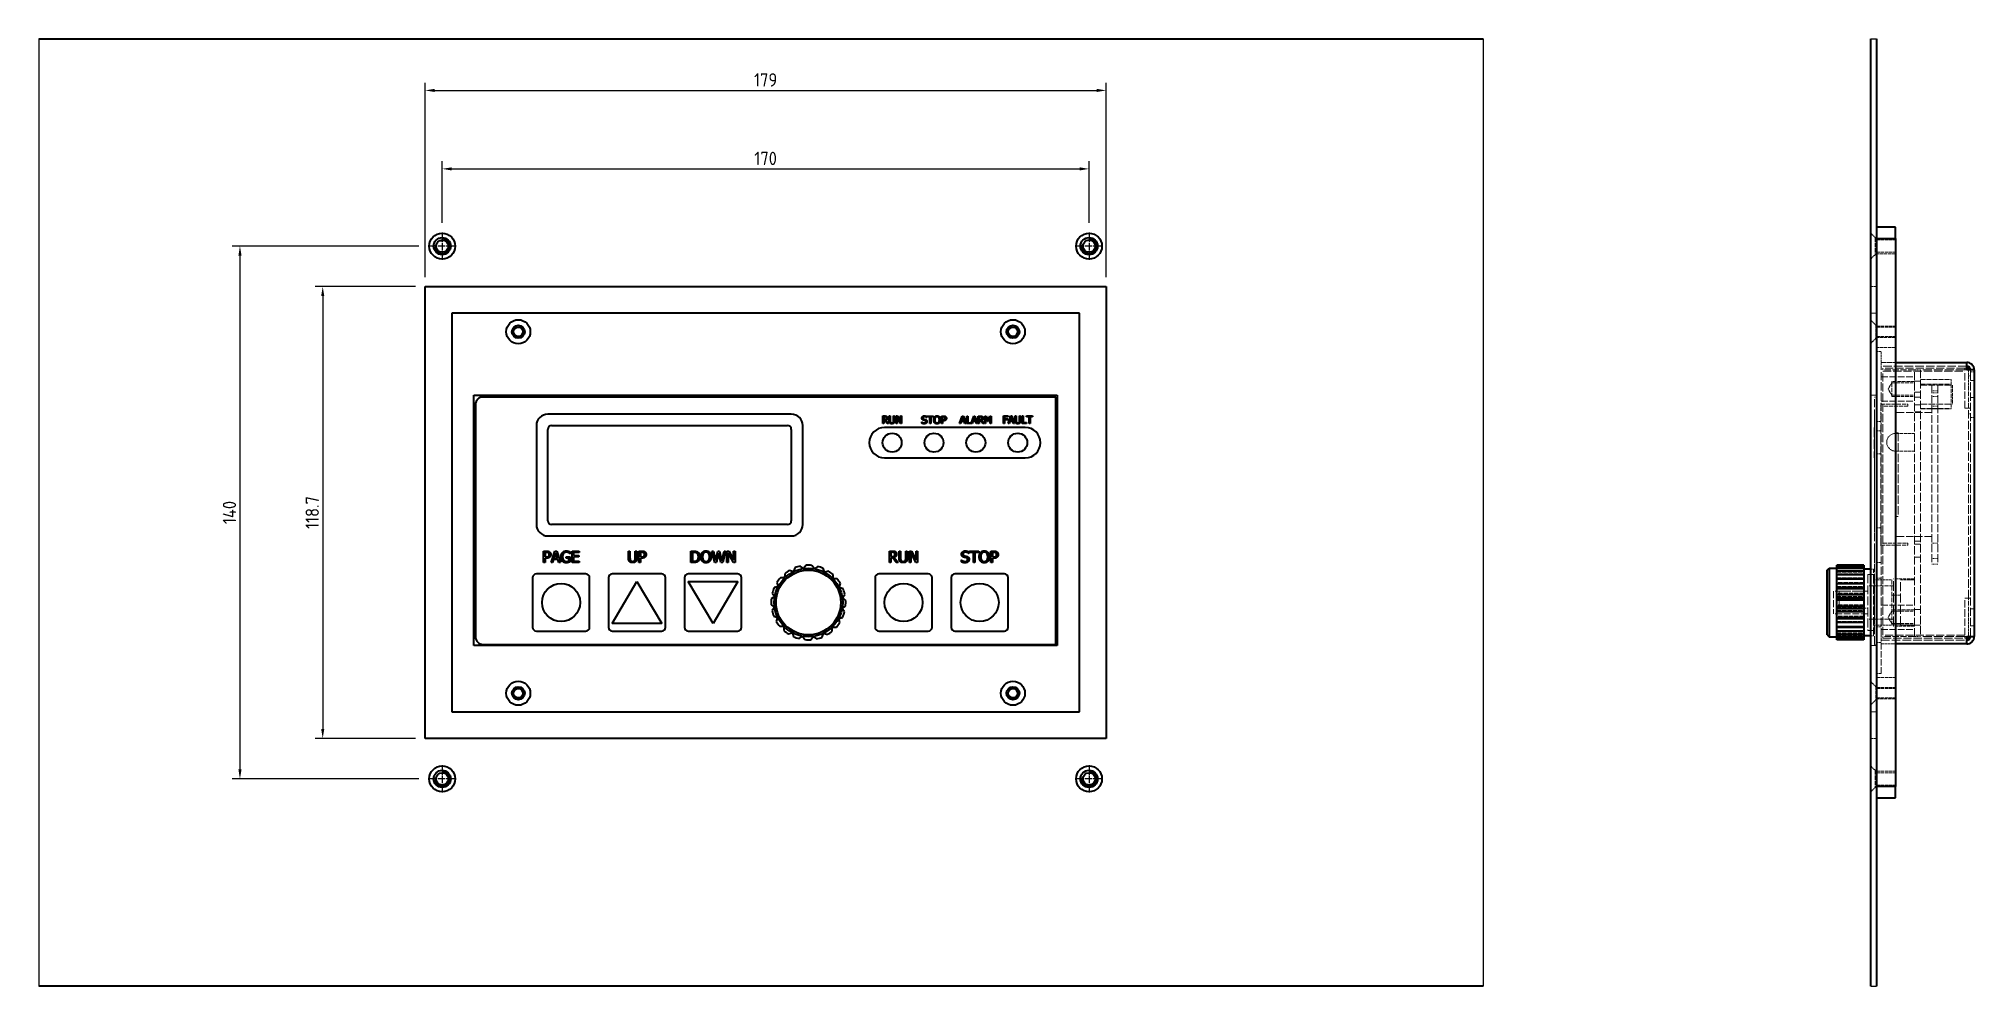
# Model space of a CAD drawing. Header units: millimetres. Extents: x 0 to 1193, y 0 to 420.
# Drawn here: x 685 to 1193, y 103 to 352 of the extents above; entities that cross this region are included whole.
import ezdxf

# ---------------------------------------------------------------- set-up
doc = ezdxf.new("R2010")
doc.units = ezdxf.units.MM
doc.linetypes.add('CHAIN', pattern=[0.3543, 0.2362, -0.0295, 0.0591, -0.0295])
doc.linetypes.add('DASHED', pattern=[0.2067, 0.1654, -0.0413])
doc.layers.get('0').update_dxf_attribs({"color": 3, "lineweight": 25})
for name, color, linetype, lineweight in [('가려진 것(ISO)', 2, 'DASHED', 18), ('가시적인 것(ISO)', 3, 'Continuous', 40), ('가시적인 좁은 것(ISO)', 3, 'Continuous', 35), ('중심 표식(ISO)', 1, 'Continuous', 25), ('치수(ISO)', 2, 'Continuous', 25)]:
    doc.layers.add(name, color=color, linetype=linetype, lineweight=lineweight)
doc.styles.add('치수 텍스트_PSTEK_POSCO', font='isocp.shx')
doc.dimstyles.new('치수_PSTEK_POSCO', dxfattribs={"dimtxt": 3.5, "dimasz": 2.5, "dimexe": 2, "dimexo": 2.5, "dimgap": 1, "dimtad": 1, "dimrnd": 1e-08, "dimdsep": 46, "dimtxsty": '치수 텍스트_PSTEK_POSCO', "dimcen": 0.09, "dimdle": 10, "dimclrd": 7, "dimclre": 7, "dimclrt": 2, "dimadec": 1, "dimazin": 2, "dimtfac": 1, "dimtmove": 0, "dimatfit": 3, "dimfxl": 0, "dimtolj": 1, "dimlwd": -1, "dimlwe": -1, "dimarcsym": 0})

msp = doc.modelspace()

# ---------------------------------------------------------------- blocks, each defined once
blk = doc.blocks.new('*D39')
at = {"layer": 'Defpoints', "color": 0}
for p in [(787.22, 297.72), (737.68, 157.72), (787.22, 157.72)]:
    blk.add_point(p, dxfattribs=at)
at = {"layer": '치수(ISO)', "color": 7}
for p, q in [((784.72, 297.72), (735.68, 297.72)), ((737.68, 295.22), (737.68, 160.22)), ((784.72, 157.72), (735.68, 157.72))]:
    blk.add_line(p, q, dxfattribs=at)
for points in [[(737.27, 295.22), (738.1, 295.22), (737.68, 297.72)], [(737.27, 160.22), (738.1, 160.22), (737.68, 157.72)]]:
    blk.add_solid(points, dxfattribs=at)
at = {"layer": '치수(ISO)', "color": 2, "insert": (734.93, 227.72), "char_height": 3.5, "attachment_point": 5, "rotation": 90, "style": '치수 텍스트_PSTEK_POSCO'}
blk.add_mtext('\\A1;140', dxfattribs=at)
blk = doc.blocks.new('*D40')
at = {"layer": 'Defpoints', "color": 0}
for p in [(960.84, 318.02), (790.84, 301.34), (960.84, 301.34)]:
    blk.add_point(p, dxfattribs=at)
at = {"layer": '치수(ISO)', "color": 7}
for p, q in [((790.84, 303.84), (790.84, 320.02)), ((793.34, 318.02), (958.34, 318.02)), ((960.84, 303.84), (960.84, 320.02))]:
    blk.add_line(p, q, dxfattribs=at)
for points in [[(793.34, 318.43), (793.34, 317.6), (790.84, 318.02)], [(958.34, 318.43), (958.34, 317.6), (960.84, 318.02)]]:
    blk.add_solid(points, dxfattribs=at)
at = {"layer": '치수(ISO)', "color": 2, "insert": (875.84, 320.77), "char_height": 3.5, "attachment_point": 5, "style": '치수 텍스트_PSTEK_POSCO'}
blk.add_mtext('\\A1;170', dxfattribs=at)
blk = doc.blocks.new('*D41')
at = {"layer": 'Defpoints', "color": 0}
for p in [(786.34, 287.07), (759.43, 168.37), (786.34, 168.37)]:
    blk.add_point(p, dxfattribs=at)
at = {"layer": '치수(ISO)', "color": 7}
for p, q in [((783.84, 287.07), (757.43, 287.07)), ((759.43, 284.57), (759.43, 170.87)), ((783.84, 168.37), (757.43, 168.37))]:
    blk.add_line(p, q, dxfattribs=at)
for points in [[(759.02, 284.57), (759.85, 284.57), (759.43, 287.07)], [(759.02, 170.87), (759.85, 170.87), (759.43, 168.37)]]:
    blk.add_solid(points, dxfattribs=at)
at = {"layer": '치수(ISO)', "color": 2, "insert": (756.68, 227.72), "char_height": 3.5, "attachment_point": 5, "rotation": 90, "style": '치수 텍스트_PSTEK_POSCO'}
blk.add_mtext('\\A1;118.7', dxfattribs=at)
blk = doc.blocks.new('*D42')
at = {"layer": 'Defpoints', "color": 0}
for p in [(965.34, 338.64), (786.34, 287.07), (965.34, 287.07)]:
    blk.add_point(p, dxfattribs=at)
at = {"layer": '치수(ISO)', "color": 7}
for p, q in [((786.34, 289.57), (786.34, 340.64)), ((788.84, 338.64), (962.84, 338.64)), ((965.34, 289.57), (965.34, 340.64))]:
    blk.add_line(p, q, dxfattribs=at)
for points in [[(788.84, 339.05), (788.84, 338.22), (786.34, 338.64)], [(962.84, 339.05), (962.84, 338.22), (965.34, 338.64)]]:
    blk.add_solid(points, dxfattribs=at)
at = {"layer": '치수(ISO)', "color": 2, "insert": (875.84, 341.39), "char_height": 3.5, "attachment_point": 5, "style": '치수 텍스트_PSTEK_POSCO'}
blk.add_mtext('\\A1;179', dxfattribs=at)
blk = doc.blocks.new('A$C04EA1C4B')
at = {"color": 4}
for p, q in [((-1.5, 124.5), (0, 124.5)), ((-1.5, -124.5), (0, -124.5))]:
    blk.add_line(p, q, dxfattribs=at)
at = {"layer": '가려진 것(ISO)', "color": 4, "ltscale": 1.548747}
for p, q in [((-0.35, 72.25), (-1.5, 73.4)), ((-0.35, 67.75), (-1.5, 66.6)), ((-0.35, -67.75), (-1.5, -66.6)), ((-0.35, -72.25), (-1.5, -73.4))]:
    blk.add_line(p, q, dxfattribs=at)
at = {"layer": '가려진 것(ISO)', "color": 4, "ltscale": 6.731654}
for p, q in [((-0.35, 72.25), (-0.35, 67.75)), ((-0.35, -67.75), (-0.35, -72.25))]:
    blk.add_line(p, q, dxfattribs=at)
at = {"layer": '가려진 것(ISO)', "color": 4, "ltscale": 0.333222}
for p, q in [((0, 72.25), (-0.35, 72.25)), ((0, 67.75), (-0.35, 67.75)), ((0, -67.75), (-0.35, -67.75)), ((0, -72.25), (-0.35, -72.25))]:
    blk.add_line(p, q, dxfattribs=at)
at = {"layer": '가려진 것(ISO)', "color": 4, "ltscale": 1.428422}
for p, q in [((-1.5, 59.35), (0, 59.35)), ((-1.5, -59.35), (0, -59.35))]:
    blk.add_line(p, q, dxfattribs=at)
at = {"layer": '가려진 것(ISO)', "ltscale": 1.523657}
for p, q in [((0, 52.35), (-1.6, 52.35)), ((0, -52.35), (-1.6, -52.35))]:
    blk.add_line(p, q, dxfattribs=at)
at = {"layer": '가려진 것(ISO)', "ltscale": 1.952795}
for p, q in [((-0.15, 49.2), (-1.6, 50.65)), ((-0.15, 45.8), (-1.6, 44.35)), ((-0.15, -45.8), (-1.6, -44.35)), ((-0.15, -49.2), (-1.6, -50.65))]:
    blk.add_line(p, q, dxfattribs=at)
at = {"layer": '가려진 것(ISO)', "ltscale": 5.086114}
for p, q in [((-0.15, 49.2), (-0.15, 45.8)), ((-0.15, -45.8), (-0.15, -49.2))]:
    blk.add_line(p, q, dxfattribs=at)
at = {"layer": '가려진 것(ISO)', "ltscale": 0.142752}
for p, q in [((0, 49.2), (-0.15, 49.2)), ((0, 45.8), (-0.15, 45.8)), ((0, -45.8), (-0.15, -45.8)), ((0, -49.2), (-0.15, -49.2))]:
    blk.add_line(p, q, dxfattribs=at)
at = {"layer": '가시적인 것(ISO)', "color": 4}
for p, q in [((-1.5, -124.5), (-1.5, 124.5)), ((0, 124.5), (0, -124.5))]:
    blk.add_line(p, q, dxfattribs=at)

# ---------------------------------------------------------------- dimensions: what is measured, and where the dimension line sits
at = {"layer": '치수(ISO)', "color": 7}
for base, p1, p2, picture, middle in [((965.338, 338.636), (786.338, 287.071), (965.338, 287.071), '*D42', (875.838, 341.386)), ((960.838, 318.016), (790.838, 301.342), (960.838, 301.342), '*D40', (875.838, 320.766))]:
    dim = msp.add_linear_dim(base=base, p1=p1, p2=p2, dimstyle='치수_PSTEK_POSCO', override={"dimtofl": 0, "dimatfit": 1}, dxfattribs=at)
    dim.commit()
    dim.dimension.update_dxf_attribs({"geometry": picture, "text_midpoint": middle})
for base, p1, p2, picture, middle in [((737.684, 157.721), (787.217, 297.721), (787.217, 157.721), '*D39', (734.934, 227.721)), ((759.433, 168.371), (786.338, 287.071), (786.338, 168.371), '*D41', (756.683, 227.721))]:
    dim = msp.add_linear_dim(base=base, p1=p1, p2=p2, angle=90, dimstyle='치수_PSTEK_POSCO', override={"dimtofl": 0, "dimatfit": 1}, dxfattribs=at)
    dim.commit()
    dim.dimension.update_dxf_attribs({"geometry": picture, "text_midpoint": middle})

# ---------------------------------------------------------------- linework, layer by layer
at = {"color": 4}
for p, q in [((684.794, 352.221), (684.794, 103.221)), ((1064.412, 352.221), (1064.412, 103.221))]:
    msp.add_line(p, q, dxfattribs=at)
at = {"layer": '가려진 것(ISO)', "ltscale": 4.761642}
for p, q in [((1172.797, 299.342), (1167.797, 299.342)), ((1172.797, 296.1), (1167.797, 296.1)), ((1167.797, 295.721), (1172.797, 295.721)), ((1172.797, 276.721), (1167.797, 276.721)), ((1172.797, 276.451), (1167.797, 276.451)), ((1172.797, 273.992), (1167.797, 273.992)), ((1167.797, 273.721), (1172.797, 273.721)), ((1167.797, 271.071), (1172.797, 271.071)), ((1187.797, 261.171), (1187.797, 256.171)), ((1168.897, 251.371), (1168.897, 256.371)), ((1177.797, 248.496), (1172.797, 248.496)), ((1177.797, 243.846), (1172.797, 243.846)), ((1172.797, 184.371), (1167.797, 184.371)), ((1172.797, 181.721), (1167.797, 181.721)), ((1172.797, 181.451), (1167.797, 181.451)), ((1172.797, 178.992), (1167.797, 178.992)), ((1167.797, 178.721), (1172.797, 178.721)), ((1172.797, 159.721), (1167.797, 159.721)), ((1172.797, 159.342), (1167.797, 159.342)), ((1172.797, 156.1), (1167.797, 156.1))]:
    msp.add_line(p, q, dxfattribs=at)
at = {"layer": '가려진 것(ISO)', "ltscale": 1.523657}
for p, q in [((1167.797, 280.071), (1166.197, 280.071)), ((1179.397, 265.171), (1177.797, 265.171)), ((1177.797, 262.271), (1179.397, 262.271)), ((1182.297, 259.671), (1183.897, 259.671)), ((1166.197, 258.571), (1167.797, 258.571)), ((1177.797, 259.371), (1179.397, 259.371)), ((1177.797, 258.071), (1179.397, 258.071)), ((1177.797, 255.971), (1179.397, 255.971)), ((1182.297, 259.171), (1183.897, 259.171)), ((1182.297, 258.171), (1183.897, 258.171)), ((1182.297, 255.671), (1183.897, 255.671)), ((1177.797, 254.171), (1179.397, 254.171)), ((1177.797, 220.171), (1179.397, 220.171)), ((1177.797, 219.371), (1179.397, 219.371)), ((1182.297, 219.671), (1183.897, 219.671)), ((1177.797, 215.971), (1179.397, 215.971)), ((1182.297, 215.671), (1183.897, 215.671)), ((1182.297, 214.171), (1183.897, 214.171)), ((1177.797, 202.271), (1179.397, 202.271)), ((1177.797, 198.071), (1179.397, 198.071)), ((1179.397, 195.171), (1177.797, 195.171)), ((1166.197, 192.771), (1167.797, 192.771)), ((1167.797, 175.371), (1166.197, 175.371))]:
    msp.add_line(p, q, dxfattribs=at)
at = {"layer": '가려진 것(ISO)', "ltscale": 13.329768}
msp.add_line((1166.197, 175.371), (1166.197, 280.071), dxfattribs=at)
at = {"layer": '가려진 것(ISO)', "ltscale": 1.952795}
for p, q in [((1167.647, 276.921), (1166.197, 278.371)), ((1167.647, 273.521), (1166.197, 272.071))]:
    msp.add_line(p, q, dxfattribs=at)
at = {"layer": '가려진 것(ISO)', "ltscale": 5.086114}
msp.add_line((1167.647, 276.921), (1167.647, 273.521), dxfattribs=at)
at = {"layer": '가려진 것(ISO)', "ltscale": 0.142752}
for p, q in [((1167.797, 276.921), (1167.647, 276.921)), ((1167.797, 273.521), (1167.647, 273.521))]:
    msp.add_line(p, q, dxfattribs=at)
at = {"layer": '가려진 것(ISO)', "ltscale": 1.142718}
for p, q in [((1167.797, 270.071), (1168.997, 270.071)), ((1187.397, 262.671), (1187.397, 261.471)), ((1167.797, 251.671), (1168.997, 251.671)), ((1167.797, 249.171), (1168.997, 249.171)), ((1167.797, 243.171), (1168.997, 243.171)), ((1167.797, 223.671), (1168.997, 223.671)), ((1167.797, 214.571), (1168.997, 214.571)), ((1167.797, 210.496), (1168.997, 210.496)), ((1167.797, 197.646), (1168.997, 197.646)), ((1167.797, 193.571), (1168.997, 193.571)), ((1167.797, 185.371), (1168.997, 185.371))]:
    msp.add_line(p, q, dxfattribs=at)
at = {"layer": '가려진 것(ISO)', "ltscale": 3.406568}
msp.add_line((1168.997, 266.494), (1168.997, 270.071), dxfattribs=at)
at = {"layer": '가려진 것(ISO)', "ltscale": 3.618824}
for p, q in [((1168.997, 267.171), (1172.797, 267.171)), ((1172.797, 193.171), (1168.997, 193.171))]:
    msp.add_line(p, q, dxfattribs=at)
at = {"layer": '가려진 것(ISO)', "ltscale": 1.37649}
for p, q in [((1168.997, 265.171), (1168.997, 266.494)), ((1168.997, 193.848), (1168.997, 195.171))]:
    msp.add_line(p, q, dxfattribs=at)
at = {"layer": '가려진 것(ISO)', "ltscale": 13.606676}
for p, q in [((1191.497, 266.171), (1168.997, 266.171)), ((1168.997, 194.171), (1191.497, 194.171))]:
    msp.add_line(p, q, dxfattribs=at)
at = {"layer": '가려진 것(ISO)', "ltscale": 13.025194}
for p, q in [((1168.997, 195.171), (1168.997, 265.171)), ((1177.797, 195.171), (1177.797, 265.171)), ((1179.397, 265.171), (1179.397, 195.171)), ((1192.497, 195.171), (1192.497, 265.171))]:
    msp.add_line(p, q, dxfattribs=at)
at = {"layer": '가려진 것(ISO)', "ltscale": 13.001935}
for p, q in [((1190.997, 265.671), (1169.497, 265.671)), ((1169.497, 264.818), (1190.997, 264.818)), ((1190.997, 195.525), (1169.497, 195.525)), ((1169.497, 194.671), (1190.997, 194.671))]:
    msp.add_line(p, q, dxfattribs=at)
at = {"layer": '가려진 것(ISO)', "ltscale": 0.476074}
for p, q in [((1169.497, 265.171), (1169.497, 265.671)), ((1190.997, 265.171), (1190.997, 265.671)), ((1190.997, 265.671), (1191.497, 265.671)), ((1191.497, 265.171), (1190.997, 265.171)), ((1192.497, 263.671), (1191.997, 263.671)), ((1167.297, 258.071), (1167.797, 258.071)), ((1175.997, 256.171), (1175.997, 255.671)), ((1191.497, 255.171), (1190.997, 255.171)), ((1192.497, 253.671), (1191.997, 253.671)), ((1175.997, 219.671), (1175.997, 219.171)), ((1167.297, 210.071), (1167.797, 210.071)), ((1190.997, 205.171), (1191.497, 205.171)), ((1167.297, 198.071), (1167.797, 198.071)), ((1169.497, 195.171), (1169.497, 194.671)), ((1190.997, 194.671), (1190.997, 195.171)), ((1190.997, 195.171), (1191.497, 195.171)), ((1191.497, 194.671), (1190.997, 194.671)), ((1167.797, 193.071), (1167.297, 193.071))]:
    msp.add_line(p, q, dxfattribs=at)
at = {"layer": '가려진 것(ISO)', "ltscale": 10.038703}
for p, q in [((1177.797, 265.171), (1169.497, 265.171)), ((1177.797, 195.171), (1169.497, 195.171))]:
    msp.add_line(p, q, dxfattribs=at)
at = {"layer": '가려진 것(ISO)', "ltscale": 12.89362}
msp.add_line((1169.497, 195.525), (1169.497, 264.818), dxfattribs=at)
at = {"layer": '가려진 것(ISO)', "ltscale": 14.029995}
for p, q in [((1190.997, 265.171), (1179.397, 265.171)), ((1190.997, 195.171), (1179.397, 195.171))]:
    msp.add_line(p, q, dxfattribs=at)
at = {"layer": '가려진 것(ISO)', "ltscale": 11.667207}
for p, q in [((1190.997, 255.171), (1190.997, 264.818)), ((1190.997, 195.525), (1190.997, 205.171))]:
    msp.add_line(p, q, dxfattribs=at)
at = {"layer": '가려진 것(ISO)', "ltscale": 4.285467}
for p, q in [((1191.997, 260.171), (1191.997, 264.671)), ((1191.997, 195.671), (1191.997, 200.171))]:
    msp.add_line(p, q, dxfattribs=at)
at = {"layer": '가려진 것(ISO)', "ltscale": 0.952248}
for p, q in [((1193.497, 264.671), (1192.497, 264.671)), ((1192.497, 262.421), (1193.497, 262.421)), ((1192.497, 257.921), (1193.497, 257.921)), ((1193.497, 252.671), (1192.497, 252.671)), ((1192.497, 202.421), (1193.497, 202.421)), ((1192.497, 197.921), (1193.497, 197.921))]:
    msp.add_line(p, q, dxfattribs=at)
at = {"layer": '가려진 것(ISO)', "ltscale": 10.643445}
for p, q in [((1168.997, 263.396), (1177.797, 263.396)), ((1168.997, 256.946), (1177.797, 256.946)), ((1168.997, 203.396), (1177.797, 203.396)), ((1168.997, 196.946), (1177.797, 196.946))]:
    msp.add_line(p, q, dxfattribs=at)
at = {"layer": '가려진 것(ISO)', "ltscale": 1.800898}
for p, q in [((1170.823, 260.171), (1171.797, 261.792)), ((1170.823, 260.171), (1171.797, 258.55)), ((1170.823, 200.171), (1171.797, 201.792)), ((1170.823, 200.171), (1171.797, 198.55))]:
    msp.add_line(p, q, dxfattribs=at)
at = {"layer": '가려진 것(ISO)', "ltscale": 5.71399}
for p, q in [((1177.797, 262.171), (1171.797, 262.171)), ((1171.797, 261.792), (1177.797, 261.792)), ((1171.797, 258.55), (1177.797, 258.55)), ((1171.797, 258.171), (1177.797, 258.171)), ((1177.797, 202.171), (1171.797, 202.171)), ((1171.797, 201.792), (1177.797, 201.792)), ((1171.797, 198.55), (1177.797, 198.55)), ((1171.797, 198.171), (1177.797, 198.171))]:
    msp.add_line(p, q, dxfattribs=at)
at = {"layer": '가려진 것(ISO)', "ltscale": 5.983681}
for p, q in [((1171.797, 258.171), (1171.797, 262.171)), ((1157.997, 207.071), (1157.997, 202.571)), ((1171.797, 198.171), (1171.797, 202.171))]:
    msp.add_line(p, q, dxfattribs=at)
at = {"layer": '가려진 것(ISO)', "ltscale": 7.618686}
for p, q in [((1179.397, 262.671), (1187.397, 262.671)), ((1179.397, 261.471), (1187.397, 261.471)), ((1179.397, 255.071), (1187.397, 255.071)), ((1179.397, 254.971), (1187.397, 254.971))]:
    msp.add_line(p, q, dxfattribs=at)
at = {"layer": '가려진 것(ISO)', "ltscale": 10.159652}
for p, q in [((1179.397, 261.171), (1187.797, 261.171)), ((1179.397, 256.171), (1187.797, 256.171))]:
    msp.add_line(p, q, dxfattribs=at)
at = {"layer": '가려진 것(ISO)', "ltscale": 12.632371}
for p, q in [((1182.297, 261.171), (1182.297, 214.171)), ((1183.897, 261.171), (1183.897, 214.171))]:
    msp.add_line(p, q, dxfattribs=at)
at = {"layer": '가려진 것(ISO)', "ltscale": 6.190164}
for p, q in [((1187.397, 261.471), (1187.397, 254.971)), ((1175.997, 255.671), (1169.497, 255.671)), ((1169.497, 219.671), (1175.997, 219.671))]:
    msp.add_line(p, q, dxfattribs=at)
at = {"layer": '가려진 것(ISO)', "ltscale": 7.479626}
for p, q in [((1191.997, 255.171), (1191.997, 260.171)), ((1191.997, 200.171), (1191.997, 205.171))]:
    msp.add_line(p, q, dxfattribs=at)
at = {"layer": '가려진 것(ISO)', "ltscale": 13.102725}
msp.add_line((1167.297, 193.071), (1167.297, 258.071), dxfattribs=at)
at = {"layer": '가려진 것(ISO)', "ltscale": 0.095135}
for p, q in [((1168.997, 256.371), (1168.897, 256.371)), ((1168.997, 256.171), (1168.897, 256.171)), ((1167.297, 250.071), (1167.197, 250.071)), ((1168.997, 252.671), (1168.897, 252.671)), ((1168.997, 251.371), (1168.897, 251.371)), ((1167.297, 248.571), (1167.197, 248.571)), ((1167.297, 243.571), (1167.197, 243.571)), ((1167.297, 242.071), (1167.197, 242.071)), ((1168.997, 223.971), (1168.897, 223.971)), ((1168.997, 222.671), (1168.897, 222.671)), ((1168.997, 219.171), (1168.897, 219.171)), ((1168.997, 218.971), (1168.897, 218.971)), ((1167.297, 211.571), (1167.197, 211.571)), ((1167.197, 196.571), (1167.297, 196.571))]:
    msp.add_line(p, q, dxfattribs=at)
at = {"layer": '가려진 것(ISO)', "ltscale": 6.666338}
for p, q in [((1168.997, 256.171), (1175.997, 256.171)), ((1168.997, 219.171), (1175.997, 219.171))]:
    msp.add_line(p, q, dxfattribs=at)
at = {"layer": '가려진 것(ISO)', "ltscale": 1.495845}
for p, q in [((1191.497, 255.171), (1192.497, 255.171)), ((1167.197, 210.571), (1167.197, 211.571)), ((1192.497, 205.171), (1191.497, 205.171)), ((1167.197, 196.571), (1167.197, 197.571))]:
    msp.add_line(p, q, dxfattribs=at)
at = {"layer": '가려진 것(ISO)', "ltscale": 13.438693}
msp.add_line((1191.997, 205.171), (1191.997, 255.171), dxfattribs=at)
at = {"layer": '가려진 것(ISO)', "ltscale": 15.198803}
msp.add_line((1167.197, 250.071), (1167.197, 242.071), dxfattribs=at)
at = {"layer": '가려진 것(ISO)', "ltscale": 4.487736}
for p, q in [((1167.287, 250.571), (1167.287, 253.571)), ((1167.287, 221.571), (1167.287, 224.571))]:
    msp.add_line(p, q, dxfattribs=at)
at = {"layer": '가려진 것(ISO)', "ltscale": 0.009423}
for p, q in [((1167.297, 253.571), (1167.287, 253.571)), ((1167.287, 250.571), (1167.297, 250.571)), ((1167.297, 253.113), (1167.307, 253.113)), ((1167.297, 253.107), (1167.307, 253.107)), ((1167.297, 253.092), (1167.307, 253.092)), ((1167.297, 253.071), (1167.307, 253.071)), ((1167.297, 252.977), (1167.307, 252.977)), ((1167.297, 252.883), (1167.307, 252.883)), ((1167.297, 252.877), (1167.307, 252.877)), ((1167.297, 252.862), (1167.307, 252.862)), ((1167.297, 252.855), (1167.307, 252.855)), ((1167.297, 252.843), (1167.307, 252.843)), ((1167.297, 252.841), (1167.307, 252.841)), ((1167.297, 252.834), (1167.307, 252.834)), ((1167.297, 252.82), (1167.307, 252.82)), ((1167.297, 252.817), (1167.307, 252.817)), ((1167.297, 252.799), (1167.307, 252.799)), ((1167.297, 252.794), (1167.307, 252.794)), ((1167.297, 252.659), (1167.307, 252.659)), ((1167.297, 252.291), (1167.307, 252.291)), ((1167.297, 252.214), (1167.307, 252.214)), ((1167.297, 252.193), (1167.307, 252.193)), ((1167.297, 252.163), (1167.307, 252.163)), ((1167.297, 252.11), (1167.307, 252.11)), ((1167.297, 252.089), (1167.307, 252.089)), ((1167.297, 252.055), (1167.307, 252.055)), ((1167.297, 252.044), (1167.307, 252.044)), ((1167.297, 251.962), (1167.307, 251.962)), ((1167.297, 251.958), (1167.307, 251.958)), ((1167.297, 251.941), (1167.307, 251.941)), ((1167.297, 251.888), (1167.307, 251.888)), ((1167.297, 251.878), (1167.307, 251.878)), ((1167.297, 251.867), (1167.307, 251.867)), ((1167.297, 251.857), (1167.307, 251.857)), ((1167.297, 251.817), (1167.307, 251.817)), ((1167.297, 251.651), (1167.307, 251.651)), ((1167.297, 251.63), (1167.307, 251.63)), ((1167.297, 251.622), (1167.307, 251.622)), ((1167.297, 251.525), (1167.307, 251.525)), ((1167.297, 251.509), (1167.307, 251.509)), ((1167.297, 251.329), (1167.307, 251.329)), ((1167.297, 251.308), (1167.307, 251.308)), ((1167.297, 251.277), (1167.307, 251.277)), ((1167.297, 251.266), (1167.307, 251.266)), ((1167.297, 251.259), (1167.307, 251.259)), ((1167.297, 251.191), (1167.307, 251.191)), ((1167.297, 251.092), (1167.307, 251.092)), ((1167.297, 251.09), (1167.307, 251.09)), ((1167.297, 251.071), (1167.307, 251.071)), ((1167.297, 251.05), (1167.307, 251.05)), ((1167.297, 251.035), (1167.307, 251.035)), ((1167.297, 251.029), (1167.307, 251.029)), ((1167.297, 224.571), (1167.287, 224.571)), ((1167.287, 221.571), (1167.297, 221.571)), ((1167.297, 217.634), (1167.307, 217.634)), ((1167.297, 217.627), (1167.307, 217.627)), ((1167.297, 217.625), (1167.307, 217.625)), ((1167.297, 217.603), (1167.307, 217.603)), ((1167.297, 217.573), (1167.307, 217.573)), ((1167.297, 217.571), (1167.307, 217.571)), ((1167.297, 217.544), (1167.307, 217.544)), ((1167.297, 217.43), (1167.307, 217.43)), ((1167.297, 217.369), (1167.307, 217.369)), ((1167.297, 217.289), (1167.307, 217.289)), ((1167.297, 217.282), (1167.307, 217.282)), ((1167.297, 217.279), (1167.307, 217.279)), ((1167.297, 217.257), (1167.307, 217.257)), ((1167.297, 217.228), (1167.307, 217.228)), ((1167.297, 217.226), (1167.307, 217.226)), ((1167.297, 217.219), (1167.307, 217.219)), ((1167.297, 217.216), (1167.307, 217.216)), ((1167.297, 217.189), (1167.307, 217.189)), ((1167.297, 217.165), (1167.307, 217.165)), ((1167.297, 217.158), (1167.307, 217.158)), ((1167.297, 217.141), (1167.307, 217.141)), ((1167.297, 217.061), (1167.307, 217.061)), ((1167.297, 216.954), (1167.307, 216.954)), ((1167.297, 216.888), (1167.307, 216.888)), ((1167.297, 216.397), (1167.307, 216.397)), ((1167.297, 216.285), (1167.307, 216.285)), ((1167.297, 216.241), (1167.307, 216.241)), ((1167.297, 216.212), (1167.307, 216.212)), ((1167.297, 216.21), (1167.307, 216.21)), ((1167.297, 216.129), (1167.307, 216.129)), ((1167.297, 216.083), (1167.307, 216.083)), ((1167.297, 216.061), (1167.307, 216.061)), ((1167.297, 216.042), (1167.307, 216.042)), ((1167.297, 216.032), (1167.307, 216.032)), ((1167.297, 216.03), (1167.307, 216.03)), ((1167.297, 215.908), (1167.307, 215.908)), ((1167.297, 215.796), (1167.307, 215.796)), ((1167.297, 215.753), (1167.307, 215.753)), ((1167.297, 215.733), (1167.307, 215.733)), ((1167.297, 215.721), (1167.307, 215.721)), ((1167.297, 215.692), (1167.307, 215.692)), ((1167.297, 215.689), (1167.307, 215.689)), ((1167.297, 215.412), (1167.307, 215.412)), ((1167.297, 215.252), (1167.307, 215.252)), ((1167.297, 215.227), (1167.307, 215.227)), ((1167.297, 215.196), (1167.307, 215.196)), ((1167.297, 215.179), (1167.307, 215.179)), ((1167.297, 215.116), (1167.307, 215.116)), ((1167.297, 215.084), (1167.307, 215.084)), ((1167.297, 215.055), (1167.307, 215.055)), ((1167.297, 214.958), (1167.307, 214.958)), ((1167.297, 214.928), (1167.307, 214.928)), ((1167.297, 214.916), (1167.307, 214.916)), ((1167.297, 214.88), (1167.307, 214.88)), ((1167.297, 214.863), (1167.307, 214.863)), ((1167.297, 214.86), (1167.307, 214.86)), ((1167.297, 214.853), (1167.307, 214.853)), ((1167.297, 214.812), (1167.307, 214.812)), ((1167.297, 214.773), (1167.307, 214.773)), ((1167.297, 214.751), (1167.307, 214.751)), ((1167.297, 214.603), (1167.307, 214.603)), ((1167.297, 214.573), (1167.307, 214.573)), ((1167.297, 214.571), (1167.307, 214.571)), ((1167.297, 214.539), (1167.307, 214.539)), ((1167.297, 214.518), (1167.307, 214.518)), ((1167.297, 214.515), (1167.307, 214.515)), ((1167.297, 214.508), (1167.307, 214.508))]:
    msp.add_line(p, q, dxfattribs=at)
at = {"layer": '가려진 것(ISO)', "ltscale": 12.578616}
msp.add_line((1167.287, 224.571), (1167.287, 250.571), dxfattribs=at)
at = {"layer": '가려진 것(ISO)', "ltscale": 0.225253}
msp.add_line((1167.307, 253.092), (1167.307, 252.855), dxfattribs=at)
at = {"layer": '가려진 것(ISO)', "ltscale": 1.679244}
msp.add_line((1167.307, 252.855), (1167.307, 251.092), dxfattribs=at)
at = {"layer": '가려진 것(ISO)', "ltscale": 13.884857}
msp.add_line((1168.897, 222.671), (1168.897, 251.371), dxfattribs=at)
at = {"layer": '가려진 것(ISO)', "ltscale": 11.611031}
for p, q in [((1182.297, 253.971), (1172.697, 253.971)), ((1182.297, 221.371), (1172.697, 221.371))]:
    msp.add_line(p, q, dxfattribs=at)
at = {"layer": '가려진 것(ISO)', "ltscale": 13.143042}
msp.add_line((1172.697, 221.371), (1172.697, 253.971), dxfattribs=at)
at = {"layer": '가려진 것(ISO)', "ltscale": 0.074697}
msp.add_line((1170.497, 246.146), (1170.497, 246.196), dxfattribs=at)
at = {"layer": '가려진 것(ISO)', "ltscale": 0.761779}
for p, q in [((1172.697, 248.671), (1173.497, 248.671)), ((1172.697, 226.671), (1173.497, 226.671))]:
    msp.add_line(p, q, dxfattribs=at)
at = {"layer": '가려진 것(ISO)', "ltscale": 13.304306}
msp.add_line((1173.497, 248.671), (1173.497, 226.671), dxfattribs=at)
at = {"layer": '가려진 것(ISO)', "ltscale": 3.333119}
msp.add_line((1168.897, 219.171), (1168.897, 222.671), dxfattribs=at)
at = {"layer": '가려진 것(ISO)', "ltscale": 0.19037}
msp.add_line((1168.897, 218.971), (1168.897, 219.171), dxfattribs=at)
at = {"layer": '가려진 것(ISO)', "ltscale": 6.80919}
for p, q in [((1164.497, 213.852), (1157.347, 213.852)), ((1157.347, 213.637), (1164.497, 213.637)), ((1164.497, 213.186), (1157.347, 213.186)), ((1157.347, 212.982), (1164.497, 212.982)), ((1157.347, 212.936), (1164.497, 212.936)), ((1157.347, 212.51), (1164.497, 212.51)), ((1157.347, 212.156), (1164.497, 212.156)), ((1157.347, 212.022), (1164.497, 212.022)), ((1164.497, 211.628), (1157.347, 211.628)), ((1157.347, 210.557), (1164.497, 210.557)), ((1157.347, 210.539), (1164.497, 210.539)), ((1164.497, 209.329), (1157.347, 209.329)), ((1157.347, 208.289), (1164.497, 208.289)), ((1157.347, 207.97), (1164.497, 207.97)), ((1164.497, 206.517), (1157.347, 206.517)), ((1157.347, 205.626), (1164.497, 205.626)), ((1157.347, 205), (1164.497, 205)), ((1164.497, 203.464), (1157.347, 203.464)), ((1157.347, 202.81), (1164.497, 202.81)), ((1157.347, 201.94), (1164.497, 201.94)), ((1164.497, 200.471), (1157.347, 200.471)), ((1157.347, 200.118), (1164.497, 200.118)), ((1157.347, 199.088), (1164.497, 199.088)), ((1164.497, 197.831), (1157.347, 197.831)), ((1157.347, 197.813), (1164.497, 197.813)), ((1157.347, 197.603), (1164.497, 197.603)), ((1157.347, 196.725), (1164.497, 196.725)), ((1157.347, 196.121), (1164.497, 196.121)), ((1157.347, 195.986), (1164.497, 195.986)), ((1164.497, 195.801), (1157.347, 195.801)), ((1157.347, 195.206), (1164.497, 195.206)), ((1157.347, 195.16), (1164.497, 195.16)), ((1157.347, 195.08), (1164.497, 195.08)), ((1164.497, 194.581), (1157.347, 194.581)), ((1157.347, 194.315), (1164.497, 194.315))]:
    msp.add_line(p, q, dxfattribs=at)
at = {"layer": '가려진 것(ISO)', "ltscale": 1.064925}
msp.add_line((1167.307, 215.689), (1167.307, 214.571), dxfattribs=at)
at = {"layer": '가려진 것(ISO)', "ltscale": 14.058893}
msp.add_line((1165.497, 211.471), (1165.497, 196.671), dxfattribs=at)
at = {"layer": '가려진 것(ISO)', "ltscale": 1.428422}
for p, q in [((1166.997, 211.471), (1165.497, 211.471)), ((1166.997, 196.671), (1165.497, 196.671))]:
    msp.add_line(p, q, dxfattribs=at)
at = {"layer": '가려진 것(ISO)', "ltscale": 0.666544}
for p, q in [((1166.997, 212.871), (1166.297, 212.871)), ((1166.997, 195.271), (1166.297, 195.271))]:
    msp.add_line(p, q, dxfattribs=at)
at = {"layer": '가려진 것(ISO)', "ltscale": 13.374947}
msp.add_line((1166.997, 195.271), (1166.997, 212.871), dxfattribs=at)
at = {"layer": '가려진 것(ISO)', "ltscale": 15.72327}
msp.add_line((1167.197, 197.571), (1167.197, 210.571), dxfattribs=at)
at = {"layer": '가려진 것(ISO)', "ltscale": 0.047517}
for p, q in [((1167.197, 209.571), (1167.247, 209.571)), ((1167.197, 209.071), (1167.247, 209.071)), ((1167.197, 199.071), (1167.247, 199.071)), ((1167.197, 198.571), (1167.247, 198.571))]:
    msp.add_line(p, q, dxfattribs=at)
at = {"layer": '가려진 것(ISO)', "ltscale": 0.552995}
for p, q in [((1167.247, 209.571), (1167.247, 209.071)), ((1167.247, 199.071), (1167.247, 198.571))]:
    msp.add_line(p, q, dxfattribs=at)
at = {"layer": '가려진 것(ISO)', "ltscale": 12.665669}
msp.add_line((1167.247, 199.071), (1167.247, 209.071), dxfattribs=at)
at = {"layer": '가려진 것(ISO)', "ltscale": 3.809293}
for p, q in [((1167.797, 209.996), (1171.797, 209.996)), ((1167.797, 198.146), (1171.797, 198.146))]:
    msp.add_line(p, q, dxfattribs=at)
at = {"layer": '가려진 것(ISO)', "ltscale": 7.452025}
msp.add_line((1171.797, 209.996), (1171.797, 202.171), dxfattribs=at)
at = {"layer": '가려진 것(ISO)', "ltscale": 5.237816}
for p, q in [((1177.797, 210.271), (1172.297, 210.271)), ((1177.797, 197.871), (1172.297, 197.871))]:
    msp.add_line(p, q, dxfattribs=at)
at = {"layer": '가려진 것(ISO)', "ltscale": 14.997581}
msp.add_line((1172.297, 197.871), (1172.297, 210.271), dxfattribs=at)
at = {"layer": '가려진 것(ISO)', "ltscale": 3.523589}
for p, q in [((1177.797, 210.041), (1174.097, 210.041)), ((1177.797, 198.101), (1174.097, 198.101))]:
    msp.add_line(p, q, dxfattribs=at)
at = {"layer": '가려진 것(ISO)', "ltscale": 14.441219}
msp.add_line((1174.097, 198.101), (1174.097, 210.041), dxfattribs=at)
at = {"layer": '가려진 것(ISO)', "ltscale": 11.399102}
msp.add_line((1156.497, 207.071), (1156.497, 201.071), dxfattribs=at)
at = {"layer": '가려진 것(ISO)', "ltscale": 10.885341}
for p, q in [((1165.497, 207.071), (1156.497, 207.071)), ((1165.497, 201.071), (1156.497, 201.071))]:
    msp.add_line(p, q, dxfattribs=at)
at = {"layer": '가려진 것(ISO)', "ltscale": 7.142512}
for p, q in [((1165.497, 207.071), (1157.997, 207.071)), ((1157.997, 202.571), (1165.497, 202.571))]:
    msp.add_line(p, q, dxfattribs=at)
at = {"layer": '가려진 것(ISO)', "ltscale": 6.475868}
for p, q in [((1172.297, 208.421), (1165.497, 208.421)), ((1172.297, 199.721), (1165.497, 199.721))]:
    msp.add_line(p, q, dxfattribs=at)
at = {"layer": '가려진 것(ISO)', "ltscale": 2.190301}
msp.add_line((1174.097, 205.971), (1171.797, 205.971), dxfattribs=at)
at = {"layer": '가려진 것(ISO)', "ltscale": 10.252933}
msp.add_line((1168.997, 185.371), (1168.997, 193.848), dxfattribs=at)
at = {"layer": '가려진 것(ISO)', "ltscale": 0.023709}
msp.add_line((1171.797, 198.171), (1171.797, 198.146), dxfattribs=at)
at = {"layer": '가려진 것(ISO)', "color": 4, "ltscale": 1.548747}
for p, q in [((1167.447, 159.971), (1166.297, 161.121)), ((1167.447, 155.471), (1166.297, 154.321))]:
    msp.add_line(p, q, dxfattribs=at)
at = {"layer": '가려진 것(ISO)', "color": 4, "ltscale": 6.731654}
msp.add_line((1167.447, 159.971), (1167.447, 155.471), dxfattribs=at)
at = {"layer": '가려진 것(ISO)', "color": 4, "ltscale": 0.333222}
for p, q in [((1167.797, 159.971), (1167.447, 159.971)), ((1167.797, 155.471), (1167.447, 155.471))]:
    msp.add_line(p, q, dxfattribs=at)
at = {"layer": '가려진 것(ISO)', "ltscale": 0.747873}
for centre, start, end in [((1191.497, 264.671), 0, 90), ((1191.497, 195.671), 270, 0)]:
    msp.add_arc(centre, 0.5, start, end, dxfattribs=at)
at = {"layer": '가려진 것(ISO)', "ltscale": 0.498548}
for centre, start, end in [((1191.497, 264.671), 0, 30), ((1191.497, 195.671), 330, 0)]:
    msp.add_arc(centre, 1, start, end, dxfattribs=at)
at = {"layer": '가려진 것(ISO)', "ltscale": 3.440574}
for centre, start, end in [((1172.797, 246.196), 90, 180), ((1172.797, 246.146), 180, 270)]:
    msp.add_arc(centre, 2.3, start, end, dxfattribs=at)
at = {"layer": '가려진 것(ISO)', "ltscale": 0.201298}
msp.add_open_spline([(1167.307, 253.113), (1167.307, 253.105), (1167.307, 253.092)], degree=2, dxfattribs=at)
at = {"layer": '가려진 것(ISO)', "ltscale": 0.291487}
msp.add_open_spline([(1167.307, 251.092), (1167.307, 251.067), (1167.307, 251.05)], degree=2, dxfattribs=at)
at = {"layer": '가려진 것(ISO)', "ltscale": 0.201566}
msp.add_open_spline([(1167.307, 251.05), (1167.307, 251.037), (1167.307, 251.029)], degree=2, dxfattribs=at)
at = {"layer": '가려진 것(ISO)', "ltscale": 0.420204}
msp.add_open_spline([(1167.307, 217.634), (1167.307, 217.609), (1167.307, 217.571)], degree=2, dxfattribs=at)
at = {"layer": '가려진 것(ISO)', "ltscale": 0.781089}
msp.add_open_spline([(1167.307, 217.571), (1167.307, 217.536), (1167.307, 217.484), (1167.307, 217.384)], degree=2, dxfattribs=at)
at = {"layer": '가려진 것(ISO)', "ltscale": 0.797031}
msp.add_open_spline([(1167.307, 217.384), (1167.307, 217.27), (1167.307, 216.917), (1167.307, 216.667)], degree=2, dxfattribs=at)
at = {"layer": '가려진 것(ISO)', "ltscale": 0.699768}
msp.add_open_spline([(1167.307, 216.667), (1167.307, 216.472), (1167.307, 216.122), (1167.307, 216.001)], degree=2, dxfattribs=at)
at = {"layer": '가려진 것(ISO)', "ltscale": 0.929784}
msp.add_open_spline([(1167.307, 216.001), (1167.307, 215.847), (1167.307, 215.753), (1167.307, 215.689)], degree=2, dxfattribs=at)
at = {"layer": '가려진 것(ISO)', "ltscale": 0.421933}
msp.add_open_spline([(1167.307, 214.571), (1167.307, 214.533), (1167.307, 214.508)], degree=2, dxfattribs=at)
at = {"layer": '가시적인 것(ISO)', "color": 4}
for p, q in [((684.794, 352.221), (1064.412, 352.221)), ((786.338, 287.071), (965.338, 287.071)), ((786.338, 168.371), (786.338, 287.071)), ((965.338, 287.071), (965.338, 168.371)), ((965.338, 168.371), (786.338, 168.371)), ((1064.412, 103.221), (684.794, 103.221))]:
    msp.add_line(p, q, dxfattribs=at)
at = {"layer": '가시적인 것(ISO)'}
for p, q in [((1172.797, 302.721), (1167.797, 302.721)), ((1172.797, 299.721), (1172.797, 302.721)), ((1167.797, 299.721), (1172.797, 299.721)), ((1172.797, 299.721), (1172.797, 155.721)), ((793.338, 280.071), (793.338, 175.371)), ((958.338, 280.071), (793.338, 280.071)), ((958.338, 175.371), (958.338, 280.071)), ((1172.797, 267.171), (1191.497, 267.171)), ((1191.497, 265.171), (1191.497, 267.171)), ((1193.497, 265.171), (1191.497, 265.171)), ((1193.497, 265.171), (1193.497, 195.171)), ((799.188, 192.771), (799.188, 258.571)), ((799.188, 258.571), (952.488, 258.571)), ((799.588, 256.071), (799.588, 195.071)), ((952.088, 258.071), (801.588, 258.071)), ((952.088, 193.071), (952.088, 258.071)), ((952.488, 258.571), (952.488, 192.771)), ((815.588, 250.571), (815.588, 224.571)), ((882.588, 253.571), (818.588, 253.571)), ((818.588, 225.571), (818.588, 249.571)), ((819.588, 250.571), (881.588, 250.571)), ((882.588, 249.571), (882.588, 225.571)), ((885.588, 224.571), (885.588, 250.571)), ((906.617, 251.092), (906.617, 253.092)), ((906.617, 253.092), (907.133, 253.092)), ((906.883, 251.092), (906.617, 251.092)), ((907.147, 252.862), (906.883, 252.862)), ((906.883, 252.862), (906.883, 252.11)), ((906.883, 252.11), (907.117, 252.11)), ((907.188, 251.888), (906.883, 251.888)), ((906.883, 251.888), (906.883, 251.092)), ((944.088, 250.071), (907.088, 250.071)), ((907.82, 251.092), (907.188, 251.888)), ((907.454, 251.962), (908.165, 251.092)), ((908.165, 251.092), (907.82, 251.092)), ((908.3, 251.844), (908.3, 253.092)), ((908.3, 253.092), (908.566, 253.092)), ((908.566, 253.092), (908.566, 251.844)), ((909.481, 251.838), (909.481, 253.092)), ((909.481, 253.092), (909.747, 253.092)), ((909.747, 253.092), (909.747, 251.844)), ((910.128, 251.092), (910.128, 253.092)), ((910.128, 253.092), (910.506, 253.092)), ((910.376, 251.092), (910.128, 251.092)), ((911.261, 251.092), (910.376, 252.817)), ((910.376, 252.817), (910.376, 251.092)), ((910.506, 253.092), (911.311, 251.509)), ((911.559, 251.092), (911.261, 251.092)), ((911.311, 251.509), (911.311, 253.092)), ((911.311, 253.092), (911.559, 253.092)), ((911.559, 253.092), (911.559, 251.092)), ((916.891, 251.191), (916.891, 251.525)), ((916.891, 251.525), (916.911, 251.525)), ((918.173, 252.659), (918.154, 252.659)), ((918.173, 252.977), (918.173, 252.659)), ((918.318, 252.834), (918.318, 253.071)), ((918.318, 253.071), (919.925, 253.071)), ((918.989, 252.834), (918.318, 252.834)), ((918.989, 251.071), (918.989, 252.834)), ((919.254, 251.071), (918.989, 251.071)), ((919.925, 252.834), (919.254, 252.834)), ((919.254, 252.834), (919.254, 251.071)), ((919.925, 253.071), (919.925, 252.834)), ((922.075, 251.071), (922.075, 253.071)), ((922.075, 253.071), (922.577, 253.071)), ((922.34, 251.071), (922.075, 251.071)), ((922.561, 252.841), (922.34, 252.841)), ((922.34, 252.841), (922.34, 252.044)), ((922.34, 252.044), (922.522, 252.044)), ((922.566, 251.817), (922.34, 251.817)), ((922.34, 251.817), (922.34, 251.071)), ((926.828, 251.071), (927.502, 253.071)), ((927.097, 251.071), (926.828, 251.071)), ((927.279, 251.63), (927.097, 251.071)), ((928.042, 251.63), (927.279, 251.63)), ((927.66, 252.799), (927.352, 251.857)), ((927.352, 251.857), (927.969, 251.857)), ((927.502, 253.071), (927.83, 253.071)), ((927.969, 251.857), (927.66, 252.799)), ((927.83, 253.071), (928.504, 251.071)), ((928.224, 251.071), (928.042, 251.63)), ((928.504, 251.071), (928.224, 251.071)), ((928.694, 251.071), (928.694, 253.071)), ((928.694, 253.071), (928.959, 253.071)), ((930.115, 251.071), (928.694, 251.071)), ((928.959, 253.071), (928.959, 251.308)), ((928.959, 251.308), (929.852, 251.308)), ((929.852, 251.09), (930.52, 253.071)), ((929.852, 251.308), (929.852, 251.09)), ((930.297, 251.63), (930.115, 251.071)), ((931.06, 251.63), (930.297, 251.63)), ((930.677, 252.799), (930.37, 251.857)), ((930.37, 251.857), (930.987, 251.857)), ((930.52, 253.071), (930.848, 253.071)), ((930.987, 251.857), (930.677, 252.799)), ((930.848, 253.071), (931.522, 251.071)), ((931.241, 251.071), (931.06, 251.63)), ((931.522, 251.071), (931.241, 251.071)), ((931.711, 251.071), (931.711, 253.071)), ((931.711, 253.071), (932.227, 253.071)), ((931.977, 251.071), (931.711, 251.071)), ((932.241, 252.841), (931.977, 252.841)), ((931.977, 252.841), (931.977, 252.089)), ((931.977, 252.089), (932.211, 252.089)), ((932.282, 251.867), (931.977, 251.867)), ((931.977, 251.867), (931.977, 251.071)), ((932.914, 251.071), (932.282, 251.867)), ((932.548, 251.941), (933.259, 251.071)), ((933.259, 251.071), (932.914, 251.071)), ((933.418, 251.071), (933.418, 253.071)), ((933.418, 253.071), (933.781, 253.071)), ((933.666, 251.071), (933.418, 251.071)), ((934.183, 251.622), (933.666, 252.794)), ((933.666, 252.794), (933.666, 251.071)), ((933.781, 253.071), (934.28, 251.958)), ((934.345, 251.622), (934.183, 251.622)), ((934.28, 251.958), (934.763, 253.071)), ((934.867, 252.794), (934.345, 251.622)), ((934.763, 253.071), (935.133, 253.071)), ((934.867, 251.071), (934.867, 252.794)), ((935.133, 251.071), (934.867, 251.071)), ((935.133, 253.071), (935.133, 251.071)), ((938.359, 251.092), (938.359, 253.092)), ((938.359, 253.092), (939.555, 253.092)), ((938.625, 251.092), (938.359, 251.092)), ((939.555, 252.855), (938.625, 252.855)), ((938.625, 252.855), (938.625, 252.291)), ((938.625, 252.291), (939.516, 252.291)), ((939.516, 252.055), (938.625, 252.055)), ((938.625, 252.055), (938.625, 251.092)), ((939.516, 252.291), (939.516, 252.055)), ((939.555, 253.092), (939.555, 252.855)), ((939.578, 251.092), (940.252, 253.092)), ((939.847, 251.092), (939.578, 251.092)), ((940.028, 251.651), (939.847, 251.092)), ((940.792, 251.651), (940.028, 251.651)), ((940.409, 252.82), (940.101, 251.878)), ((940.101, 251.878), (940.719, 251.878)), ((940.252, 253.092), (940.579, 253.092)), ((940.719, 251.878), (940.409, 252.82)), ((940.579, 253.092), (941.254, 251.092)), ((940.973, 251.092), (940.792, 251.651)), ((941.254, 251.092), (940.973, 251.092)), ((941.419, 251.844), (941.419, 253.092)), ((941.419, 253.092), (941.685, 253.092)), ((941.685, 253.092), (941.685, 251.844)), ((942.6, 251.838), (942.6, 253.092)), ((942.6, 253.092), (942.866, 253.092)), ((942.866, 253.092), (942.866, 251.844)), ((943.247, 251.092), (943.247, 253.092)), ((943.247, 253.092), (943.513, 253.092)), ((944.406, 251.092), (943.247, 251.092)), ((943.513, 253.092), (943.513, 251.329)), ((943.513, 251.329), (944.406, 251.329)), ((944.406, 251.329), (944.406, 251.092)), ((944.411, 252.855), (944.411, 253.092)), ((944.411, 253.092), (946.019, 253.092)), ((945.082, 252.855), (944.411, 252.855)), ((945.082, 251.092), (945.082, 252.855)), ((945.348, 251.092), (945.082, 251.092)), ((946.019, 252.855), (945.348, 252.855)), ((945.348, 252.855), (945.348, 251.092)), ((946.019, 253.092), (946.019, 252.855)), ((907.088, 242.071), (944.088, 242.071)), ((881.588, 224.571), (819.588, 224.571)), ((818.588, 221.571), (882.588, 221.571)), ((817.483, 214.573), (817.483, 217.573)), ((817.483, 217.573), (818.236, 217.573)), ((817.881, 214.573), (817.483, 214.573)), ((818.212, 217.228), (817.881, 217.228)), ((817.881, 217.228), (817.881, 216.032)), ((817.881, 216.032), (818.154, 216.032)), ((818.219, 215.692), (817.881, 215.692)), ((817.881, 215.692), (817.881, 214.573)), ((819.435, 214.573), (820.446, 217.573)), ((819.838, 214.573), (819.435, 214.573)), ((820.111, 215.412), (819.838, 214.573)), ((821.256, 215.412), (820.111, 215.412)), ((820.682, 217.165), (820.22, 215.753)), ((820.22, 215.753), (821.146, 215.753)), ((820.446, 217.573), (820.937, 217.573)), ((821.146, 215.753), (820.682, 217.165)), ((820.937, 217.573), (821.949, 214.573)), ((821.528, 214.573), (821.256, 215.412)), ((821.949, 214.573), (821.528, 214.573)), ((823.397, 215.733), (823.397, 216.083)), ((823.397, 216.083), (824.487, 216.083)), ((824.093, 215.733), (823.397, 215.733)), ((824.093, 214.958), (824.093, 215.733)), ((824.474, 216.888), (824.44, 216.888)), ((824.474, 217.369), (824.474, 216.888)), ((824.487, 216.083), (824.487, 214.773)), ((824.987, 214.573), (824.987, 217.573)), ((824.987, 217.573), (826.864, 217.573)), ((826.864, 214.573), (824.987, 214.573)), ((826.864, 217.219), (825.386, 217.219)), ((825.386, 217.219), (825.386, 216.397)), ((825.386, 216.397), (826.765, 216.397)), ((826.765, 216.042), (825.386, 216.042)), ((825.386, 216.042), (825.386, 214.928)), ((825.386, 214.928), (826.864, 214.928)), ((826.765, 216.397), (826.765, 216.042)), ((826.864, 217.573), (826.864, 217.219)), ((826.864, 214.928), (826.864, 214.573)), ((839.795, 215.731), (839.795, 217.603)), ((839.795, 217.603), (840.194, 217.603)), ((840.194, 217.603), (840.194, 215.731)), ((841.567, 215.721), (841.567, 217.603)), ((841.567, 217.603), (841.966, 217.603)), ((841.966, 217.603), (841.966, 215.731)), ((842.537, 214.603), (842.537, 217.603)), ((842.537, 217.603), (843.291, 217.603)), ((842.936, 214.603), (842.537, 214.603)), ((843.267, 217.257), (842.936, 217.257)), ((842.936, 217.257), (842.936, 216.061)), ((842.936, 216.061), (843.208, 216.061)), ((843.274, 215.721), (842.936, 215.721)), ((842.936, 215.721), (842.936, 214.603)), ((856.226, 214.571), (856.226, 217.571)), ((856.226, 217.571), (856.909, 217.571)), ((856.917, 214.571), (856.226, 214.571)), ((856.929, 217.226), (856.625, 217.226)), ((856.625, 217.226), (856.625, 214.916)), ((856.625, 214.916), (856.929, 214.916)), ((862.46, 214.571), (861.694, 217.571)), ((861.694, 217.571), (862.105, 217.571)), ((862.105, 217.571), (862.708, 215.084)), ((862.902, 214.571), (862.46, 214.571)), ((862.708, 215.084), (863.306, 217.571)), ((863.495, 217.061), (862.902, 214.571)), ((863.306, 217.571), (863.712, 217.571)), ((864.105, 214.571), (863.495, 217.061)), ((863.712, 217.571), (864.315, 215.055)), ((864.553, 214.571), (864.105, 214.571)), ((864.315, 215.055), (864.915, 217.571)), ((865.306, 217.571), (864.553, 214.571)), ((864.915, 217.571), (865.306, 217.571)), ((865.664, 214.571), (865.664, 217.571)), ((865.664, 217.571), (866.23, 217.571)), ((866.036, 214.571), (865.664, 214.571)), ((867.363, 214.571), (866.036, 217.158)), ((866.036, 217.158), (866.036, 214.571)), ((866.23, 217.571), (867.438, 215.196)), ((867.81, 214.571), (867.363, 214.571)), ((867.438, 215.196), (867.438, 217.571)), ((867.438, 217.571), (867.81, 217.571)), ((867.81, 217.571), (867.81, 214.571)), ((886.482, 213.852), (885.827, 212.982)), ((888.643, 212.936), (888.018, 213.827)), ((908.382, 214.603), (908.382, 217.603)), ((908.382, 217.603), (909.155, 217.603)), ((908.781, 214.603), (908.382, 214.603)), ((909.177, 217.257), (908.781, 217.257)), ((908.781, 217.257), (908.781, 216.129)), ((908.781, 216.129), (909.131, 216.129)), ((909.238, 215.796), (908.781, 215.796)), ((908.781, 215.796), (908.781, 214.603)), ((910.186, 214.603), (909.238, 215.796)), ((909.637, 215.908), (910.704, 214.603)), ((910.704, 214.603), (910.186, 214.603)), ((910.906, 215.731), (910.906, 217.603)), ((910.906, 217.603), (911.304, 217.603)), ((911.304, 217.603), (911.304, 215.731)), ((912.678, 215.721), (912.678, 217.603)), ((912.678, 217.603), (913.077, 217.603)), ((913.077, 217.603), (913.077, 215.731)), ((913.648, 214.603), (913.648, 217.603)), ((913.648, 217.603), (914.214, 217.603)), ((914.02, 214.603), (913.648, 214.603)), ((915.347, 214.603), (914.02, 217.189)), ((914.02, 217.189), (914.02, 214.603)), ((914.214, 217.603), (915.423, 215.227)), ((915.795, 214.603), (915.347, 214.603)), ((915.423, 215.227), (915.423, 217.603)), ((915.423, 217.603), (915.795, 217.603)), ((915.795, 217.603), (915.795, 214.603)), ((927.293, 214.751), (927.293, 215.252)), ((927.293, 215.252), (927.322, 215.252)), ((929.216, 216.954), (929.187, 216.954)), ((929.216, 217.43), (929.216, 216.954)), ((929.432, 217.216), (929.432, 217.571)), ((929.432, 217.571), (931.844, 217.571)), ((930.439, 217.216), (929.432, 217.216)), ((930.439, 214.571), (930.439, 217.216)), ((930.838, 214.571), (930.439, 214.571)), ((931.844, 217.216), (930.838, 217.216)), ((930.838, 217.216), (930.838, 214.571)), ((931.844, 217.571), (931.844, 217.216)), ((935.068, 214.571), (935.068, 217.571)), ((935.068, 217.571), (935.821, 217.571)), ((935.466, 214.571), (935.068, 214.571)), ((935.797, 217.226), (935.466, 217.226)), ((935.466, 217.226), (935.466, 216.03)), ((935.466, 216.03), (935.739, 216.03)), ((935.804, 215.689), (935.466, 215.689)), ((935.466, 215.689), (935.466, 214.571)), ((1157.347, 213.827), (1157.347, 213.871)), ((1164.497, 213.871), (1157.347, 213.871)), ((1157.347, 213.827), (1164.497, 213.827)), ((1157.347, 213.561), (1157.347, 213.827)), ((1164.497, 213.871), (1164.497, 213.827)), ((1164.497, 213.827), (1164.497, 213.561)), ((814.588, 210.571), (814.588, 197.571)), ((828.588, 211.571), (815.588, 211.571)), ((829.588, 197.571), (829.588, 210.571)), ((834.518, 210.571), (834.518, 197.571)), ((848.518, 211.571), (835.518, 211.571)), ((835.518, 198.571), (842.018, 209.571)), ((842.018, 209.571), (848.518, 198.571)), ((849.518, 197.571), (849.518, 210.571)), ((854.518, 210.571), (854.518, 197.571)), ((868.518, 211.571), (855.518, 211.571)), ((862.018, 198.571), (855.518, 209.571)), ((855.518, 209.571), (868.518, 209.571)), ((868.518, 209.571), (862.018, 198.571)), ((869.518, 197.571), (869.518, 210.571)), ((878.819, 209.329), (879.138, 208.289)), ((880.83, 210.539), (879.742, 210.557)), ((880.848, 211.628), (880.83, 210.539)), ((883.135, 212.156), (882.106, 212.51)), ((883.489, 213.186), (883.135, 212.156)), ((885.827, 212.982), (884.957, 213.637)), ((889.534, 213.561), (888.643, 212.936)), ((891.306, 212.022), (890.987, 213.062)), ((892.347, 212.341), (891.306, 212.022)), ((893.556, 210.329), (893.574, 211.418)), ((894.645, 210.311), (893.556, 210.329)), ((895.174, 208.024), (895.527, 209.054)), ((904.588, 210.571), (904.588, 197.571)), ((918.588, 211.571), (905.588, 211.571)), ((919.588, 197.571), (919.588, 210.571)), ((924.588, 210.571), (924.588, 197.571)), ((938.588, 211.571), (925.588, 211.571)), ((939.588, 197.571), (939.588, 210.571)), ((1154.847, 212.571), (1155.347, 213.071)), ((1154.847, 195.571), (1154.847, 212.571)), ((1155.347, 213.071), (1157.347, 213.071)), ((1155.347, 213.071), (1155.347, 195.071)), ((1164.497, 213.561), (1157.347, 213.561)), ((1157.347, 213.062), (1157.347, 213.561)), ((1157.347, 213.062), (1164.497, 213.062)), ((1157.347, 212.341), (1157.347, 213.062)), ((1164.497, 212.341), (1157.347, 212.341)), ((1157.347, 211.418), (1157.347, 212.341)), ((1157.347, 211.418), (1164.497, 211.418)), ((1157.347, 210.329), (1157.347, 211.418)), ((1157.347, 210.329), (1164.497, 210.329)), ((1157.347, 210.311), (1157.347, 210.329)), ((1164.497, 210.311), (1157.347, 210.311)), ((1157.347, 209.054), (1157.347, 210.311)), ((1157.347, 209.054), (1164.497, 209.054)), ((1157.347, 208.024), (1157.347, 209.054)), ((1164.497, 213.561), (1164.497, 213.062)), ((1164.497, 213.062), (1164.497, 212.341)), ((1166.297, 212.871), (1164.497, 212.871)), ((1164.497, 212.341), (1164.497, 211.418)), ((1164.497, 211.418), (1164.497, 210.329)), ((1164.497, 210.329), (1164.497, 210.311)), ((1164.497, 210.311), (1164.497, 209.054)), ((1164.497, 209.054), (1164.497, 208.024)), ((878.224, 205.626), (877.332, 205)), ((877.598, 206.517), (878.224, 205.626)), ((879.138, 208.289), (878.097, 207.97)), ((896.203, 207.671), (895.174, 208.024)), ((896, 205.332), (896.654, 206.202)), ((896.87, 204.678), (896, 205.332)), ((1157.347, 208.024), (1164.497, 208.024)), ((1157.347, 207.671), (1157.347, 208.024)), ((1164.497, 207.671), (1157.347, 207.671)), ((1157.347, 206.202), (1157.347, 207.671)), ((1157.347, 206.202), (1164.497, 206.202)), ((1157.347, 205.332), (1157.347, 206.202)), ((1157.347, 205.332), (1164.497, 205.332)), ((1157.347, 204.678), (1157.347, 205.332)), ((1164.497, 204.678), (1157.347, 204.678)), ((1157.347, 203.142), (1157.347, 204.678)), ((1164.497, 208.024), (1164.497, 207.671)), ((1164.497, 207.671), (1164.497, 206.202)), ((1164.497, 206.202), (1164.497, 205.332)), ((1164.497, 205.332), (1164.497, 204.678)), ((1164.497, 204.678), (1164.497, 203.142)), ((848.518, 198.571), (835.518, 198.571)), ((877.307, 203.464), (878.177, 202.81)), ((878.177, 202.81), (877.523, 201.94)), ((877.973, 200.471), (879.003, 200.118)), ((879.003, 200.118), (878.649, 199.088)), ((895.039, 199.853), (896.08, 200.173)), ((895.358, 198.813), (895.039, 199.853)), ((895.953, 202.517), (896.844, 203.142)), ((896.578, 201.626), (895.953, 202.517)), ((1157.347, 203.142), (1164.497, 203.142)), ((1157.347, 202.517), (1157.347, 203.142)), ((1157.347, 202.517), (1164.497, 202.517)), ((1157.347, 201.626), (1157.347, 202.517)), ((1164.497, 201.626), (1157.347, 201.626)), ((1157.347, 200.173), (1157.347, 201.626)), ((1157.347, 200.173), (1164.497, 200.173)), ((1157.347, 199.853), (1157.347, 200.173)), ((1157.347, 199.853), (1164.497, 199.853)), ((1157.347, 198.813), (1157.347, 199.853)), ((1164.497, 198.813), (1157.347, 198.813)), ((1157.347, 197.585), (1157.347, 198.813)), ((1164.497, 203.142), (1164.497, 202.517)), ((1164.497, 202.517), (1164.497, 201.626)), ((1164.497, 201.626), (1164.497, 200.173)), ((1164.497, 200.173), (1164.497, 199.853)), ((1164.497, 199.853), (1164.497, 198.813)), ((1164.497, 198.813), (1164.497, 197.585)), ((815.588, 196.571), (828.588, 196.571)), ((835.518, 196.571), (848.518, 196.571)), ((855.518, 196.571), (868.518, 196.571)), ((879.532, 197.831), (880.62, 197.813)), ((880.62, 197.813), (880.602, 196.725)), ((881.83, 195.801), (882.871, 196.121)), ((882.871, 196.121), (883.19, 195.08)), ((884.643, 194.581), (885.534, 195.206)), ((885.534, 195.206), (886.159, 194.315)), ((887.695, 194.29), (888.349, 195.16)), ((888.349, 195.16), (889.219, 194.506)), ((890.688, 194.956), (891.041, 195.986)), ((891.041, 195.986), (892.071, 195.632)), ((893.328, 196.515), (893.346, 197.603)), ((893.346, 197.603), (894.435, 197.585)), ((905.588, 196.571), (918.588, 196.571)), ((925.588, 196.571), (938.588, 196.571)), ((1154.847, 195.571), (1155.347, 195.071)), ((1155.347, 195.071), (1157.347, 195.071)), ((1157.347, 196.515), (1157.347, 197.585)), ((1157.347, 197.585), (1164.497, 197.585)), ((1164.497, 196.515), (1157.347, 196.515)), ((1157.347, 195.632), (1157.347, 196.515)), ((1157.347, 194.956), (1157.347, 195.632)), ((1157.347, 195.632), (1164.497, 195.632)), ((1164.497, 194.956), (1157.347, 194.956)), ((1157.347, 194.506), (1157.347, 194.956)), ((1157.347, 194.29), (1157.347, 194.506)), ((1157.347, 194.506), (1164.497, 194.506)), ((1164.497, 194.29), (1157.347, 194.29)), ((1157.347, 194.271), (1157.347, 194.29)), ((1164.497, 194.271), (1157.347, 194.271)), ((1164.497, 197.585), (1164.497, 196.515)), ((1164.497, 196.515), (1164.497, 195.632)), ((1164.497, 195.632), (1164.497, 194.956)), ((1166.297, 195.271), (1164.497, 195.271)), ((1164.497, 194.956), (1164.497, 194.506)), ((1164.497, 194.506), (1164.497, 194.29)), ((1164.497, 194.29), (1164.497, 194.271)), ((1191.497, 193.171), (1191.497, 195.171)), ((1191.497, 195.171), (1193.497, 195.171)), ((952.488, 192.771), (799.188, 192.771)), ((801.588, 193.071), (952.088, 193.071)), ((1191.497, 193.171), (1172.797, 193.171)), ((793.338, 175.371), (958.338, 175.371)), ((1172.797, 155.721), (1167.797, 155.721)), ((1167.797, 152.721), (1172.797, 152.721)), ((1172.797, 152.721), (1172.797, 155.721))]:
    msp.add_line(p, q, dxfattribs=at)
at = {"layer": '가시적인 것(ISO)', "color": 4}
for centre, radius in [((790.838, 297.721), 3.4), ((960.838, 297.721), 3.4), ((790.838, 297.721), 2.25), ((960.838, 297.721), 2.25), ((790.838, 157.721), 3.4), ((790.838, 157.721), 2.25), ((960.838, 157.721), 3.4), ((960.838, 157.721), 2.25)]:
    msp.add_circle(centre, radius, dxfattribs=at)
at = {"layer": '가시적인 것(ISO)'}
for centre, radius in [((790.838, 297.721), 1.621), ((960.838, 297.721), 1.621), ((810.838, 275.221), 3.15), ((810.838, 275.221), 1.7), ((810.838, 275.221), 1.23), ((940.838, 275.221), 3.15), ((940.838, 275.221), 1.7), ((940.838, 275.221), 1.23), ((909.088, 246.071), 2.5), ((920.088, 246.071), 2.5), ((931.088, 246.071), 2.5), ((942.088, 246.071), 2.5), ((822.088, 204.071), 5), ((887.088, 204.071), 9), ((887.088, 204.071), 8.5), ((912.088, 204.071), 5), ((932.088, 204.071), 5), ((810.838, 180.221), 3.15), ((940.838, 180.221), 3.15), ((810.838, 180.221), 1.7), ((810.838, 180.221), 1.23), ((940.838, 180.221), 1.7), ((940.838, 180.221), 1.23), ((790.838, 157.721), 1.621), ((960.838, 157.721), 1.621)]:
    msp.add_circle(centre, radius, dxfattribs=at)
for centre, radius, start, end in [((789.833, 302.721), 3.556, 274.73801, 287.99423), ((1191.497, 265.171), 2, 0, 90), ((1191.497, 265.171), 1, 0, 90), ((1191.497, 264.671), 1, 30, 90), ((801.588, 256.071), 2, 90, 180), ((818.588, 250.571), 3, 90, 180), ((819.588, 249.571), 1, 90, 180), ((881.588, 249.571), 1, 0, 90), ((882.588, 250.571), 3, 0, 90), ((907.088, 246.071), 4, 90, 270), ((944.088, 246.071), 4, 270, 90), ((818.588, 224.571), 3, 180, 270), ((819.588, 225.571), 1, 180, 270), ((881.588, 225.571), 1, 270, 0), ((882.588, 224.571), 3, 270, 0), ((887.088, 204.071), 9.8, 84.55901, 93.54933), ((815.588, 210.571), 1, 90, 180), ((828.588, 210.571), 1, 0, 90), ((835.518, 210.571), 1, 90, 180), ((848.518, 210.571), 1, 0, 90), ((855.518, 210.571), 1, 90, 180), ((868.518, 210.571), 1, 0, 90), ((887.088, 204.071), 9.8, 138.55901, 147.54933), ((887.088, 204.071), 9.8, 120.55901, 129.54933), ((887.088, 204.071), 9.8, 102.55901, 111.54933), ((887.088, 204.071), 9.8, 66.55901, 75.54933), ((887.088, 204.071), 9.8, 48.55901, 57.54933), ((887.088, 204.071), 9.8, 30.55901, 39.54933), ((905.588, 210.571), 1, 90, 180), ((918.588, 210.571), 1, 0, 90), ((925.588, 210.571), 1, 90, 180), ((938.588, 210.571), 1, 0, 90), ((887.088, 204.071), 9.8, 174.55901, 183.54933), ((887.088, 204.071), 9.8, 156.55901, 165.54933), ((887.088, 204.071), 9.8, 12.55901, 21.54933), ((887.088, 204.071), 9.8, 354.55901, 3.54933), ((887.088, 204.071), 9.8, 192.55901, 201.54933), ((887.088, 204.071), 9.8, 210.55901, 219.54933), ((887.088, 204.071), 9.8, 318.55901, 327.54933), ((887.088, 204.071), 9.8, 336.55901, 345.54933), ((801.588, 195.071), 2, 180, 270), ((815.588, 197.571), 1, 180, 270), ((828.588, 197.571), 1, 270, 0), ((835.518, 197.571), 1, 180, 270), ((848.518, 197.571), 1, 270, 0), ((855.518, 197.571), 1, 180, 270), ((868.518, 197.571), 1, 270, 0), ((887.088, 204.071), 9.8, 228.55901, 237.54933), ((887.088, 204.071), 9.8, 246.55901, 255.54933), ((887.088, 204.071), 9.8, 264.55901, 273.54933), ((887.088, 204.071), 9.8, 282.55901, 291.54933), ((887.088, 204.071), 9.8, 300.55901, 309.54933), ((905.588, 197.571), 1, 180, 270), ((918.588, 197.571), 1, 270, 0), ((925.588, 197.571), 1, 180, 270), ((938.588, 197.571), 1, 270, 0), ((1191.497, 195.171), 2, 270, 0), ((1191.497, 195.171), 1, 270, 0), ((1191.497, 195.671), 1, 270, 330)]:
    msp.add_arc(centre, radius, start, end, dxfattribs=at)
for points in [[(907.117, 252.11), (907.232, 252.11), (907.415, 252.15), (907.478, 252.214)], [(907.133, 253.092), (907.305, 253.092), (907.536, 253.055), (907.642, 252.987)], [(907.465, 252.794), (907.408, 252.831), (907.258, 252.862), (907.147, 252.862)], [(907.869, 252.549), (907.869, 252.33), (907.645, 252.034), (907.454, 251.962)], [(907.592, 252.528), (907.592, 252.616), (907.53, 252.75), (907.465, 252.794)], [(907.478, 252.214), (907.536, 252.269), (907.592, 252.424), (907.592, 252.528)], [(907.642, 252.987), (907.747, 252.919), (907.869, 252.706), (907.869, 252.549)], [(908.491, 251.235), (908.386, 251.338), (908.3, 251.63), (908.3, 251.844)], [(909.023, 251.05), (908.846, 251.05), (908.583, 251.142), (908.491, 251.235)], [(908.566, 251.844), (908.566, 251.705), (908.601, 251.517), (908.652, 251.441)], [(908.652, 251.441), (908.705, 251.36), (908.89, 251.277), (909.023, 251.277)], [(909.023, 251.277), (909.147, 251.277), (909.342, 251.36), (909.395, 251.441)], [(909.556, 251.235), (909.46, 251.141), (909.207, 251.05), (909.023, 251.05)], [(909.395, 251.441), (909.446, 251.517), (909.481, 251.703), (909.481, 251.838)], [(909.747, 251.844), (909.747, 251.635), (909.663, 251.337), (909.556, 251.235)], [(917.548, 251.035), (917.331, 251.035), (917.026, 251.126), (916.891, 251.191)], [(916.906, 252.535), (916.906, 252.778), (917.285, 253.107), (917.579, 253.107)], [(917.036, 252.173), (916.974, 252.24), (916.906, 252.418), (916.906, 252.535)], [(916.911, 251.525), (917.042, 251.402), (917.374, 251.266), (917.528, 251.266)], [(917.366, 251.997), (917.263, 252.024), (917.099, 252.107), (917.036, 252.173)], [(917.596, 252.877), (917.412, 252.877), (917.183, 252.703), (917.183, 252.562)], [(917.183, 252.562), (917.183, 252.436), (917.318, 252.285), (917.444, 252.251)], [(917.728, 251.906), (917.635, 251.932), (917.481, 251.967), (917.366, 251.997)], [(917.444, 252.251), (917.528, 252.228), (917.773, 252.17), (917.854, 252.146)], [(917.528, 251.266), (917.749, 251.266), (917.974, 251.449), (917.974, 251.599)], [(918.07, 251.217), (917.974, 251.129), (917.731, 251.035), (917.548, 251.035)], [(917.579, 253.107), (917.747, 253.107), (918.045, 253.04), (918.173, 252.977)], [(918.154, 252.659), (918.058, 252.747), (917.76, 252.877), (917.596, 252.877)], [(917.974, 251.599), (917.974, 251.719), (917.856, 251.868), (917.728, 251.906)], [(917.854, 252.146), (918.06, 252.082), (918.251, 251.828), (918.251, 251.642)], [(918.251, 251.642), (918.251, 251.523), (918.156, 251.296), (918.07, 251.217)], [(920.015, 252.071), (920.015, 252.322), (920.139, 252.705), (920.254, 252.843)], [(920.253, 251.301), (920.138, 251.434), (920.015, 251.825), (920.015, 252.071)], [(920.898, 251.029), (920.695, 251.029), (920.371, 251.167), (920.253, 251.301)], [(920.254, 252.843), (920.371, 252.975), (920.697, 253.113), (920.898, 253.113)], [(920.455, 252.676), (920.376, 252.573), (920.292, 252.266), (920.292, 252.071)], [(920.292, 252.071), (920.292, 251.677), (920.622, 251.259), (920.899, 251.259)], [(920.899, 252.883), (920.755, 252.883), (920.538, 252.783), (920.455, 252.676)], [(920.898, 253.113), (921.102, 253.113), (921.429, 252.971), (921.543, 252.843)], [(921.543, 251.301), (921.42, 251.162), (921.094, 251.029), (920.898, 251.029)], [(921.342, 252.676), (921.263, 252.779), (921.039, 252.883), (920.899, 252.883)], [(920.899, 251.259), (921.177, 251.259), (921.506, 251.677), (921.506, 252.071)], [(921.506, 252.071), (921.506, 252.269), (921.42, 252.575), (921.342, 252.676)], [(921.543, 252.843), (921.656, 252.71), (921.783, 252.321), (921.783, 252.071)], [(921.783, 252.071), (921.783, 251.828), (921.66, 251.434), (921.543, 251.301)], [(922.522, 252.044), (922.684, 252.044), (922.883, 252.095), (922.948, 252.163)], [(922.917, 252.765), (922.854, 252.807), (922.686, 252.841), (922.561, 252.841)], [(923.164, 252.024), (923.06, 251.922), (922.78, 251.817), (922.566, 251.817)], [(922.577, 253.071), (922.755, 253.071), (923.005, 253.013), (923.1, 252.946)], [(923.062, 252.46), (923.062, 252.564), (922.99, 252.716), (922.917, 252.765)], [(922.948, 252.163), (923.008, 252.223), (923.062, 252.364), (923.062, 252.46)], [(923.1, 252.946), (923.212, 252.87), (923.339, 252.635), (923.339, 252.468)], [(923.339, 252.468), (923.339, 252.338), (923.246, 252.105), (923.164, 252.024)], [(932.211, 252.089), (932.326, 252.089), (932.509, 252.129), (932.572, 252.193)], [(932.227, 253.071), (932.399, 253.071), (932.63, 253.034), (932.736, 252.966)], [(932.559, 252.773), (932.502, 252.81), (932.352, 252.841), (932.241, 252.841)], [(932.963, 252.528), (932.963, 252.309), (932.739, 252.013), (932.548, 251.941)], [(932.686, 252.507), (932.686, 252.595), (932.624, 252.729), (932.559, 252.773)], [(932.572, 252.193), (932.63, 252.248), (932.686, 252.403), (932.686, 252.507)], [(932.736, 252.966), (932.841, 252.898), (932.963, 252.685), (932.963, 252.528)], [(941.61, 251.235), (941.505, 251.338), (941.419, 251.63), (941.419, 251.844)], [(942.142, 251.05), (941.965, 251.05), (941.703, 251.142), (941.61, 251.235)], [(941.685, 251.844), (941.685, 251.705), (941.72, 251.517), (941.771, 251.441)], [(941.771, 251.441), (941.824, 251.36), (942.009, 251.277), (942.142, 251.277)], [(942.142, 251.277), (942.267, 251.277), (942.461, 251.36), (942.515, 251.441)], [(942.675, 251.235), (942.579, 251.141), (942.327, 251.05), (942.142, 251.05)], [(942.515, 251.441), (942.565, 251.517), (942.6, 251.703), (942.6, 251.838)], [(942.866, 251.844), (942.866, 251.635), (942.782, 251.337), (942.675, 251.235)], [(818.154, 216.032), (818.397, 216.032), (818.696, 216.11), (818.793, 216.212)], [(818.747, 217.114), (818.652, 217.177), (818.399, 217.228), (818.212, 217.228)], [(819.116, 216.003), (818.961, 215.85), (818.54, 215.692), (818.219, 215.692)], [(818.236, 217.573), (818.504, 217.573), (818.878, 217.486), (819.021, 217.386)], [(818.963, 216.657), (818.963, 216.813), (818.856, 217.041), (818.747, 217.114)], [(818.793, 216.212), (818.883, 216.302), (818.963, 216.514), (818.963, 216.657)], [(819.021, 217.386), (819.189, 217.272), (819.379, 216.92), (819.379, 216.669)], [(819.379, 216.669), (819.379, 216.475), (819.24, 216.125), (819.116, 216.003)], [(822.063, 216.076), (822.063, 216.438), (822.267, 217.012), (822.457, 217.216)], [(822.454, 214.907), (822.265, 215.106), (822.063, 215.694), (822.063, 216.076)], [(823.49, 214.515), (823.171, 214.515), (822.644, 214.71), (822.454, 214.907)], [(822.457, 217.216), (822.639, 217.413), (823.174, 217.627), (823.492, 217.627)], [(823.446, 217.282), (823.013, 217.282), (822.479, 216.63), (822.479, 216.088)], [(822.479, 216.088), (822.479, 215.787), (822.62, 215.334), (822.753, 215.179)], [(822.753, 215.179), (822.882, 215.023), (823.247, 214.86), (823.475, 214.86)], [(824.061, 217.141), (823.94, 217.202), (823.626, 217.282), (823.446, 217.282)], [(823.475, 214.86), (823.643, 214.86), (823.979, 214.909), (824.093, 214.958)], [(824.044, 214.603), (823.896, 214.559), (823.658, 214.515), (823.49, 214.515)], [(823.492, 217.627), (823.645, 217.627), (823.923, 217.583), (824.049, 217.544)], [(824.487, 214.773), (824.411, 214.739), (824.154, 214.634), (824.044, 214.603)], [(824.049, 217.544), (824.151, 217.515), (824.399, 217.408), (824.474, 217.369)], [(824.44, 216.888), (824.365, 216.954), (824.207, 217.073), (824.061, 217.141)], [(840.082, 214.817), (839.924, 214.972), (839.795, 215.41), (839.795, 215.731)], [(840.879, 214.539), (840.614, 214.539), (840.22, 214.678), (840.082, 214.817)], [(840.194, 215.731), (840.194, 215.522), (840.247, 215.24), (840.323, 215.125)], [(840.323, 215.125), (840.403, 215.004), (840.68, 214.88), (840.879, 214.88)], [(840.879, 214.88), (841.067, 214.88), (841.358, 215.004), (841.438, 215.125)], [(841.679, 214.817), (841.536, 214.676), (841.156, 214.539), (840.879, 214.539)], [(841.438, 215.125), (841.514, 215.24), (841.567, 215.519), (841.567, 215.721)], [(841.966, 215.731), (841.966, 215.417), (841.84, 214.97), (841.679, 214.817)], [(843.208, 216.061), (843.451, 216.061), (843.75, 216.139), (843.848, 216.241)], [(843.802, 217.143), (843.707, 217.206), (843.454, 217.257), (843.267, 217.257)], [(844.171, 216.032), (844.015, 215.879), (843.595, 215.721), (843.274, 215.721)], [(843.291, 217.603), (843.558, 217.603), (843.933, 217.515), (844.076, 217.415)], [(844.018, 216.686), (844.018, 216.842), (843.911, 217.07), (843.802, 217.143)], [(843.848, 216.241), (843.938, 216.331), (844.018, 216.543), (844.018, 216.686)], [(844.076, 217.415), (844.244, 217.301), (844.434, 216.949), (844.434, 216.698)], [(844.434, 216.698), (844.434, 216.504), (844.295, 216.154), (844.171, 216.032)], [(856.909, 217.571), (857.332, 217.571), (857.814, 217.445), (857.984, 217.333)], [(857.979, 214.812), (857.75, 214.668), (857.281, 214.571), (856.917, 214.571)], [(857.721, 217.046), (857.561, 217.141), (857.199, 217.226), (856.929, 217.226)], [(856.929, 214.916), (857.194, 214.916), (857.595, 215.001), (857.758, 215.116)], [(858.176, 216.073), (858.176, 216.419), (857.947, 216.907), (857.721, 217.046)], [(857.758, 215.116), (857.967, 215.257), (858.176, 215.723), (858.176, 216.073)], [(858.592, 216.069), (858.592, 215.658), (858.259, 214.997), (857.979, 214.812)], [(857.984, 217.333), (858.273, 217.141), (858.592, 216.506), (858.592, 216.069)], [(858.854, 216.071), (858.854, 216.448), (859.041, 217.022), (859.214, 217.228)], [(859.212, 214.916), (859.039, 215.116), (858.854, 215.702), (858.854, 216.071)], [(860.179, 214.508), (859.875, 214.508), (859.389, 214.714), (859.212, 214.916)], [(859.214, 217.228), (859.389, 217.428), (859.878, 217.634), (860.179, 217.634)], [(859.515, 216.978), (859.396, 216.825), (859.27, 216.363), (859.27, 216.071)], [(859.27, 216.071), (859.27, 215.48), (859.766, 214.853), (860.182, 214.853)], [(860.182, 217.289), (859.965, 217.289), (859.639, 217.138), (859.515, 216.978)], [(860.179, 217.634), (860.485, 217.634), (860.977, 217.42), (861.147, 217.228)], [(861.147, 214.916), (860.962, 214.707), (860.473, 214.508), (860.179, 214.508)], [(860.845, 216.978), (860.726, 217.133), (860.391, 217.289), (860.182, 217.289)], [(860.182, 214.853), (860.597, 214.853), (861.091, 215.48), (861.091, 216.071)], [(861.091, 216.071), (861.091, 216.368), (860.962, 216.827), (860.845, 216.978)], [(861.147, 217.228), (861.317, 217.029), (861.507, 216.445), (861.507, 216.071)], [(861.507, 216.071), (861.507, 215.706), (861.322, 215.116), (861.147, 214.916)], [(909.131, 216.129), (909.303, 216.129), (909.578, 216.19), (909.673, 216.285)], [(909.155, 217.603), (909.413, 217.603), (909.761, 217.547), (909.919, 217.445)], [(909.654, 217.155), (909.568, 217.211), (909.342, 217.257), (909.177, 217.257)], [(910.259, 216.788), (910.259, 216.46), (909.923, 216.015), (909.637, 215.908)], [(909.843, 216.757), (909.843, 216.888), (909.751, 217.09), (909.654, 217.155)], [(909.673, 216.285), (909.761, 216.368), (909.843, 216.601), (909.843, 216.757)], [(909.919, 217.445), (910.077, 217.343), (910.259, 217.024), (910.259, 216.788)], [(911.192, 214.817), (911.034, 214.972), (910.906, 215.41), (910.906, 215.731)], [(911.99, 214.539), (911.725, 214.539), (911.331, 214.678), (911.192, 214.817)], [(911.304, 215.731), (911.304, 215.522), (911.358, 215.24), (911.433, 215.125)], [(911.433, 215.125), (911.513, 215.004), (911.79, 214.88), (911.99, 214.88)], [(911.99, 214.88), (912.177, 214.88), (912.469, 215.004), (912.549, 215.125)], [(912.79, 214.817), (912.646, 214.676), (912.267, 214.539), (911.99, 214.539)], [(912.549, 215.125), (912.624, 215.24), (912.678, 215.519), (912.678, 215.721)], [(913.077, 215.731), (913.077, 215.417), (912.95, 214.97), (912.79, 214.817)], [(928.278, 214.518), (927.952, 214.518), (927.495, 214.654), (927.293, 214.751)], [(927.315, 216.766), (927.315, 217.131), (927.884, 217.625), (928.324, 217.625)], [(927.509, 216.224), (927.417, 216.324), (927.315, 216.591), (927.315, 216.766)], [(927.322, 215.252), (927.519, 215.067), (928.017, 214.863), (928.248, 214.863)], [(928.005, 215.959), (927.85, 216.001), (927.604, 216.125), (927.509, 216.224)], [(928.35, 217.279), (928.073, 217.279), (927.731, 217.019), (927.731, 216.808)], [(927.731, 216.808), (927.731, 216.618), (927.932, 216.392), (928.122, 216.341)], [(928.547, 215.823), (928.409, 215.862), (928.178, 215.915), (928.005, 215.959)], [(928.122, 216.341), (928.248, 216.307), (928.615, 216.219), (928.737, 216.183)], [(928.248, 214.863), (928.579, 214.863), (928.917, 215.138), (928.917, 215.364)], [(929.06, 214.79), (928.917, 214.659), (928.552, 214.518), (928.278, 214.518)], [(928.324, 217.625), (928.577, 217.625), (929.024, 217.525), (929.216, 217.43)], [(929.187, 216.954), (929.043, 217.085), (928.596, 217.279), (928.35, 217.279)], [(928.917, 215.364), (928.917, 215.544), (928.739, 215.767), (928.547, 215.823)], [(928.737, 216.183), (929.046, 216.088), (929.333, 215.706), (929.333, 215.427)], [(929.333, 215.427), (929.333, 215.249), (929.189, 214.909), (929.06, 214.79)], [(931.978, 216.071), (931.978, 216.448), (932.165, 217.022), (932.338, 217.228)], [(932.335, 214.916), (932.162, 215.116), (931.978, 215.702), (931.978, 216.071)], [(933.303, 214.508), (932.999, 214.508), (932.513, 214.714), (932.335, 214.916)], [(932.338, 217.228), (932.513, 217.428), (933.001, 217.634), (933.303, 217.634)], [(932.639, 216.978), (932.52, 216.825), (932.393, 216.363), (932.393, 216.071)], [(932.393, 216.071), (932.393, 215.48), (932.889, 214.853), (933.305, 214.853)], [(933.305, 217.289), (933.089, 217.289), (932.763, 217.138), (932.639, 216.978)], [(933.303, 217.634), (933.609, 217.634), (934.1, 217.42), (934.27, 217.228)], [(934.27, 214.916), (934.085, 214.707), (933.597, 214.508), (933.303, 214.508)], [(933.969, 216.978), (933.85, 217.133), (933.514, 217.289), (933.305, 217.289)], [(933.305, 214.853), (933.721, 214.853), (934.214, 215.48), (934.214, 216.071)], [(934.214, 216.071), (934.214, 216.368), (934.085, 216.827), (933.969, 216.978)], [(934.27, 217.228), (934.44, 217.029), (934.63, 216.445), (934.63, 216.071)], [(934.63, 216.071), (934.63, 215.706), (934.445, 215.116), (934.27, 214.916)], [(935.739, 216.03), (935.982, 216.03), (936.281, 216.108), (936.378, 216.21)], [(936.332, 217.112), (936.237, 217.175), (935.984, 217.226), (935.797, 217.226)], [(936.701, 216.001), (936.546, 215.847), (936.125, 215.689), (935.804, 215.689)], [(935.821, 217.571), (936.089, 217.571), (936.463, 217.484), (936.607, 217.384)], [(936.548, 216.655), (936.548, 216.81), (936.441, 217.039), (936.332, 217.112)], [(936.378, 216.21), (936.468, 216.3), (936.548, 216.511), (936.548, 216.655)], [(936.607, 217.384), (936.774, 217.27), (936.964, 216.917), (936.964, 216.667)], [(936.964, 216.667), (936.964, 216.472), (936.825, 216.122), (936.701, 216.001)]]:
    msp.add_open_spline(points, degree=2, dxfattribs=at)
at = {"layer": '가시적인 좁은 것(ISO)'}
for centre, radius in [((790.838, 297.721), 2), ((960.838, 297.721), 2), ((810.838, 275.221), 1.5), ((940.838, 275.221), 1.5), ((810.838, 180.221), 1.5), ((940.838, 180.221), 1.5), ((790.838, 157.721), 2), ((960.838, 157.721), 2)]:
    msp.add_arc(centre, radius, 170, 80, dxfattribs=at)
at = {"layer": '중심 표식(ISO)', "linetype": 'CHAIN', "ltscale": 8.047264}
for p, q in [((790.838, 301.342), (790.838, 294.1)), ((960.838, 301.342), (960.838, 294.1)), ((794.459, 297.721), (787.217, 297.721)), ((964.459, 297.721), (957.217, 297.721)), ((794.459, 157.721), (787.217, 157.721)), ((790.838, 161.342), (790.838, 154.1)), ((964.459, 157.721), (957.217, 157.721)), ((960.838, 161.342), (960.838, 154.1))]:
    msp.add_line(p, q, dxfattribs=at)

# ---------------------------------------------------------------- block references
msp.add_blockref('A$C04EA1C4B', (1167.797, 227.721))

msp.set_redraw_order([(e.dxf.handle, doc.entitydb.next_handle()) for e in msp.query("TEXT MTEXT ATTDEF DIMENSION ARC_DIMENSION")])  # texts and dimensions are drawn at this point

doc.saveas('drawing.dxf')
